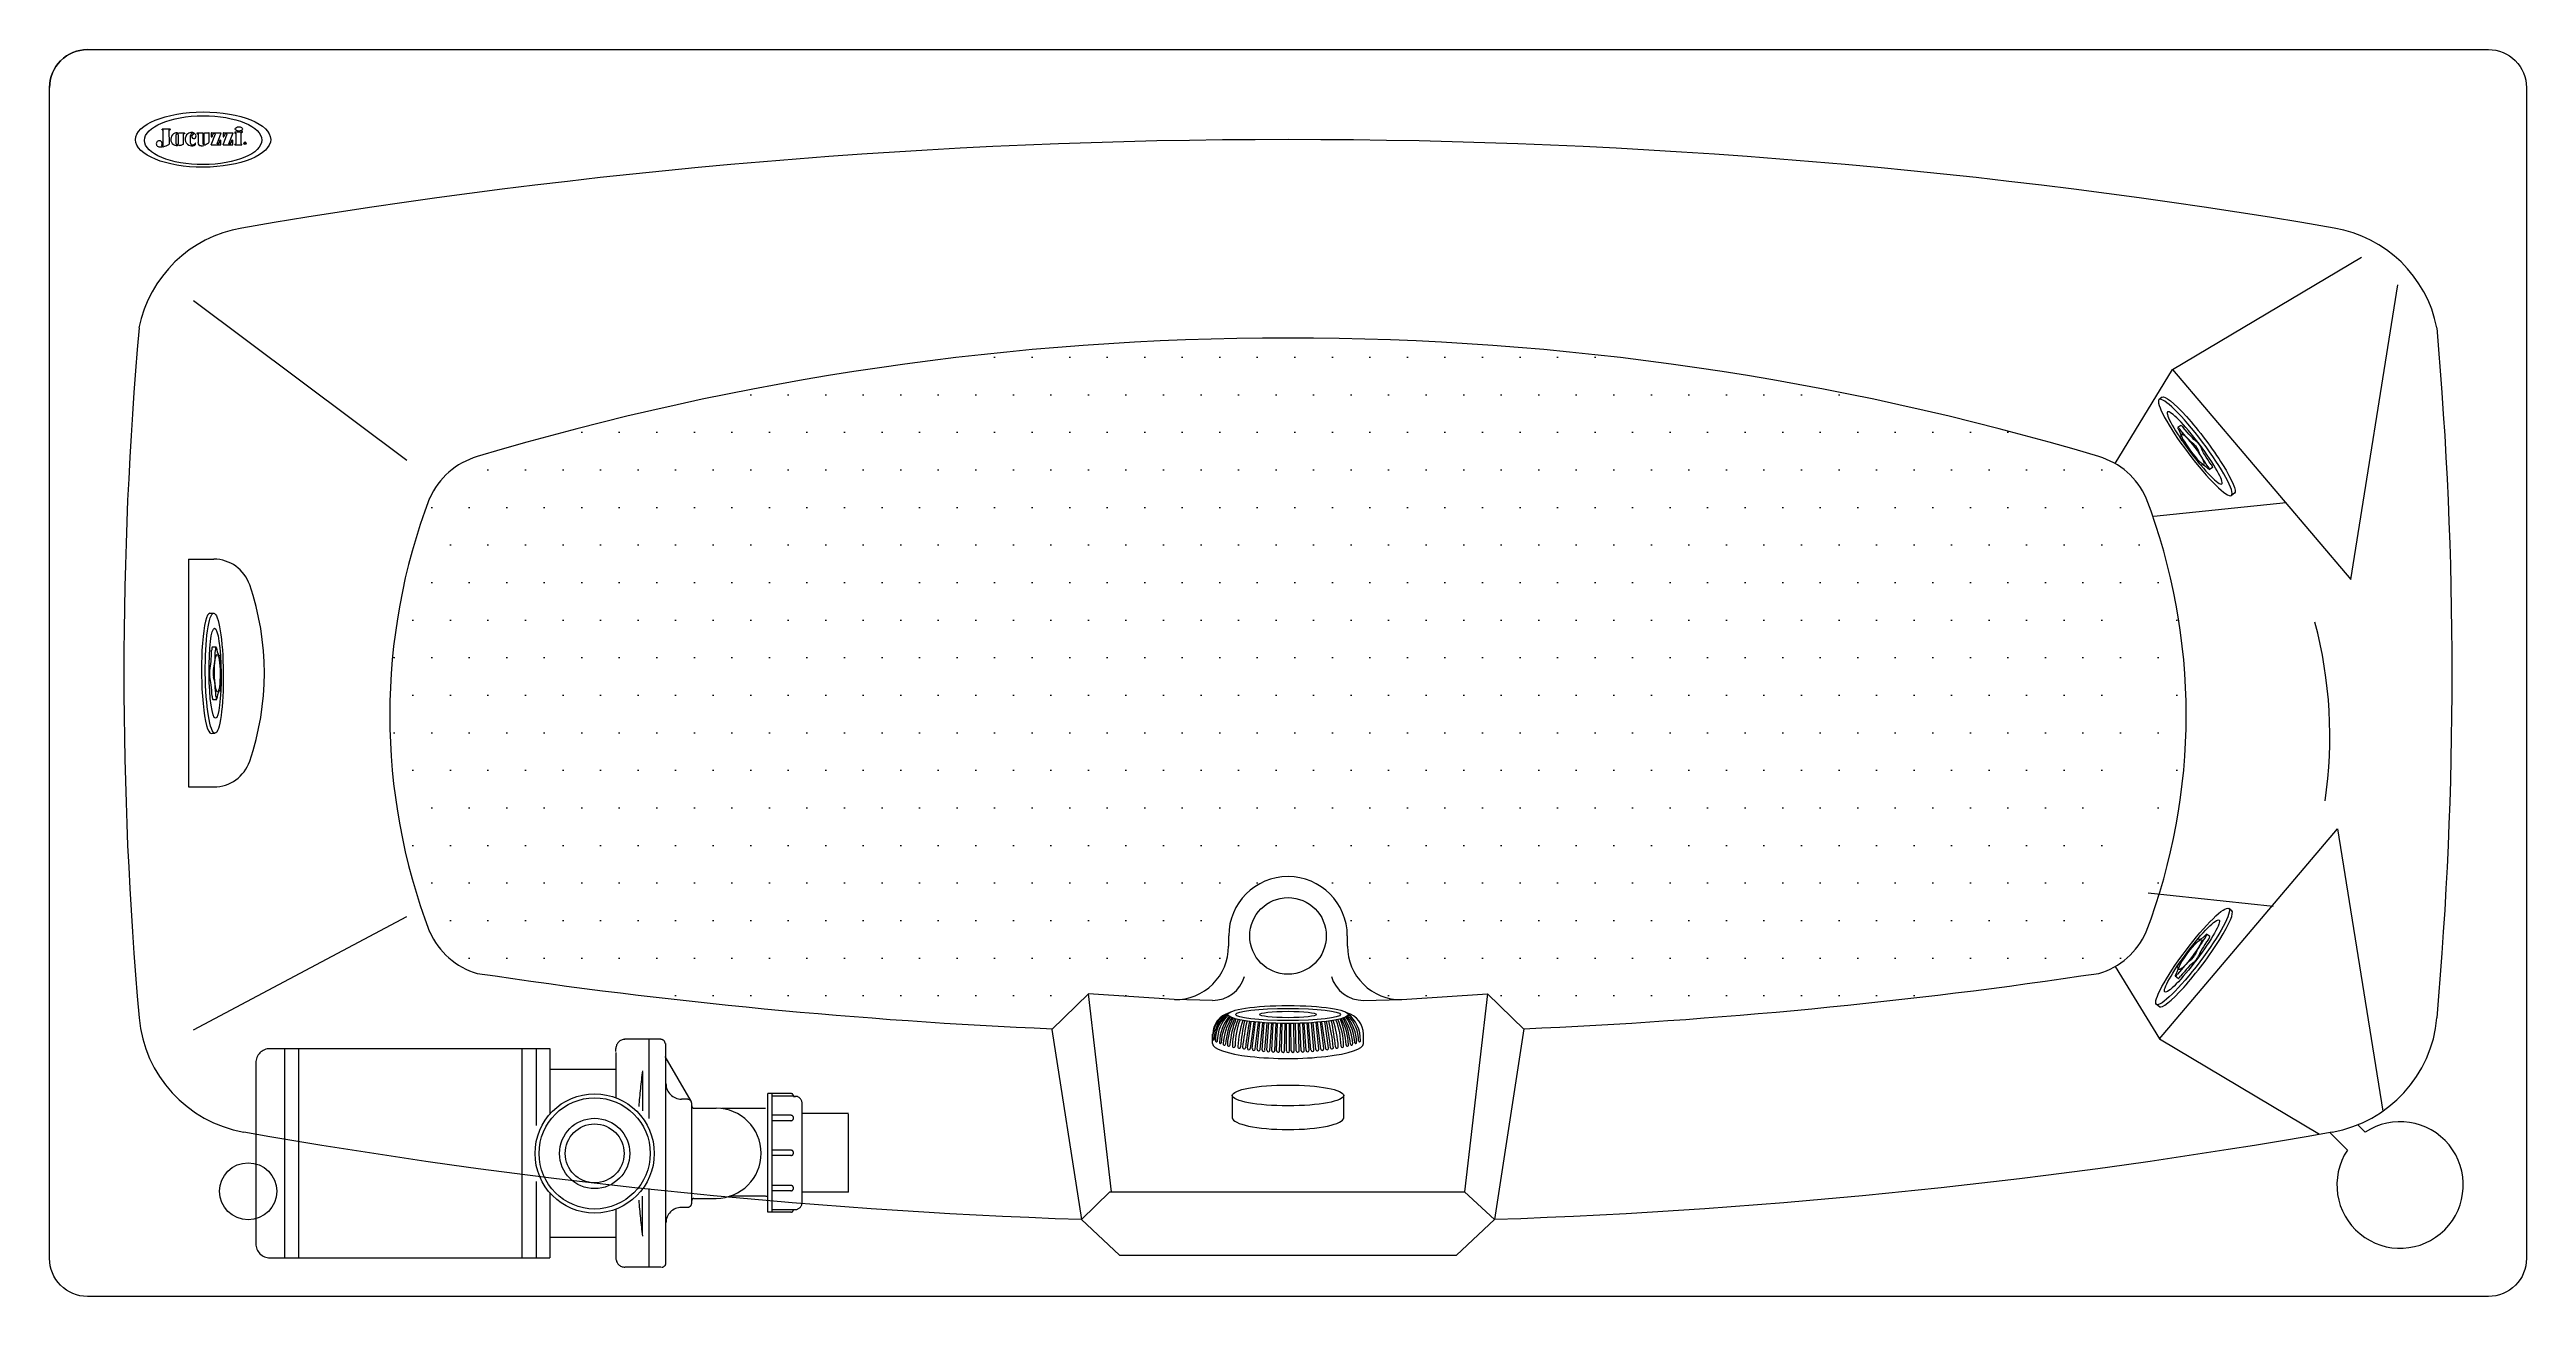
# Model space of a CAD drawing. Header units: millimetres. Extents: x -1258.95 to -1257.3, y 2207.31 to 2208.14.
import ezdxf
from ezdxf.enums import TextEntityAlignment as Align

# ---------------------------------------------------------------- set-up
doc = ezdxf.new("R2010")
doc.units = ezdxf.units.MM
doc.header["$LTSCALE"] = 10
doc.linetypes.add('HIDDEN', pattern=[0.375, 0.25, -0.125])
for name, color, linetype in [('CONTOR05', 7, 'Continuous'), ('jacuzzi', 1, 'Continuous'), ('LCOTA02', 1, 'Continuous')]:
    doc.layers.add(name, color=color, linetype=linetype)
doc.styles.add('ROMANS', font='romans', dxfattribs={"height": 4})

# ---------------------------------------------------------------- blocks, each defined once
blk = doc.blocks.new('A$C1E5B20B9')
at = {"layer": 'LCOTA02'}
for p, q in [((12, 80), (17, 80)), ((14.6, 57.5), (19.6, 57.5)), ((14.6, 22.5), (20, 22.5)), ((12, 0), (17, 0))]:
    blk.add_line(p, q, dxfattribs=at)
for centre, major_axis, start_param, end_param in [((12, 40), (0, 40), 0, 3.141593), ((8.2, 59), (0, 19), 3.648269, 4.519872), ((14.6, 54.8), (0, 2.68), 6.283185, 7.661464), ((13.2, 59), (0, 19), 3.648269, 4.519872), ((19.6, 54.8), (0, 2.68), 5.533225, 7.661464), ((24, 70.7), (0, 19), 2.391632, 3.263235), ((24.8, 49.2), (0, 2.68), 4.276588, 6.404827), ((11.3, 40), (0, 2.68), 0.506677, 2.634916), ((8.2, 21), (0, 19), 4.904906, 5.776509), ((16.3, 40), (0, 2.68), 0.506677, 2.634916), ((13.2, 21), (0, 19), 4.904906, 5.776509), ((30.7, 40), (0, 19), 1.134995, 2.006598), ((14.6, 25.2), (0, 2.68), 1.763314, 3.141593), ((19.6, 25.2), (0, 2.68), 1.763314, 3.891553), ((24, 9.3), (0, 19), 6.161543, 7.033146), ((24.8, 30.8), (0, 2.68), 3.019951, 5.14819)]:
    blk.add_ellipse(centre, major_axis=major_axis, ratio=0.3, start_param=start_param, end_param=end_param, dxfattribs=at)
for centre, major_axis, ratio in [((17, 40), (0, 40), 0.3), ((18, 40), (0, 30), 0.266667), ((21, 40), (0, 12.5), 0.3)]:
    blk.add_ellipse(centre, major_axis=major_axis, ratio=ratio, dxfattribs=at)
blk = doc.blocks.new('A$C00053991')
at = {"layer": 'CONTOR05', "xscale": 0.5, "zscale": 0.5}
blk.add_blockref('A$C1E5B20B9', (0, 0), dxfattribs=at)
blk = doc.blocks.new('A$C691B2982')
at = {"layer": 'CONTOR05', "xscale": 0.1, "yscale": 0.1, "zscale": 0.1}
blk.add_blockref('A$C00053991', (0, 0), dxfattribs=at)
blk = doc.blocks.new('A$C159910E5')
at = {"layer": 'CONTOR05', "rotation": 270}
blk.add_blockref('A$C691B2982', (0, 1.45), dxfattribs=at)
blk = doc.blocks.new('A$C3BF32979')
at = {"layer": 'CONTOR05', "rotation": 314.9999999999977}
blk.add_blockref('A$C159910E5', (-0.4, 5.26), dxfattribs=at)
blk = doc.blocks.new('A$C1203195E')
at = {"layer": 'CONTOR05', "rotation": 135.5818886525813}
blk.add_blockref('A$C3BF32979', (4.89, 4.04), dxfattribs=at)

msp = doc.modelspace()

# ---------------------------------------------------------------- hatches: boundary and pattern name
at = {"layer": 'jacuzzi'}
h = msp.add_hatch(dxfattribs=at)
h.set_pattern_fill('DOTS', color=256, scale=0.4, style=0)
h.set_pattern_definition([(0, (-1260.909377, 2206.413339), (0.0125, 0.025), [0, -0.025])])
edge = h.paths.add_edge_path()
edge.add_arc((-1258.1264, 2206.0633), 1.8878, 73.3741, 106.6259)
edge.add_arc((-1258.6521, 2207.8238), 0.0505, 106.6259, 155.7595)
edge.add_arc((-1258.3193, 2207.7002), 0.4055, 159.1425, 200.8575)
edge.add_arc((-1258.6521, 2207.5765), 0.0505, 204.2405, 253.3741)
edge.add_arc((-1258.1264, 2211.1288), 3.6409, 261.4685, 267.529)
edge.add_line((-1258.2837, 2207.4909), (-1258.2593, 2207.5146))
edge.add_line((-1258.2022, 2207.5107), (-1258.2593, 2207.5146))
edge.add_arc((-1258.2015, 2207.5462), 0.0355, 269.2027, 360)
edge.add_arc((-1258.1264, 2207.5531), 0.0395, 0, 180)
edge.add_arc((-1258.0513, 2207.5462), 0.0355, 180, 270.7973)
edge.add_line((-1258.0506, 2207.5107), (-1257.9935, 2207.5146))
edge.add_line((-1257.9691, 2207.4909), (-1257.9935, 2207.5146))
edge.add_arc((-1258.1264, 2211.1288), 3.6409, 272.471, 278.5315)
edge.add_arc((-1257.9336, 2207.7002), 0.4055, 339.1425, 380.8575)
edge.add_arc((-1257.6007, 2207.5765), 0.0505, 286.6259, 335.7595)
edge.add_arc((-1257.6007, 2207.8238), 0.0505, 24.2405, 73.3741)

# ---------------------------------------------------------------- linework, layer by layer
for p, q in [((-1258.8763, 2208.0898), (-1258.8763, 2208.0901)), ((-1258.8761, 2208.0903), (-1258.8712, 2208.0903)), ((-1258.876, 2208.0897), (-1258.8761, 2208.0897)), ((-1258.8757, 2208.0793), (-1258.8758, 2208.0895)), ((-1258.8712, 2208.0897), (-1258.8719, 2208.0897)), ((-1258.8719, 2208.0897), (-1258.8718, 2208.0801)), ((-1258.871, 2208.0901), (-1258.871, 2208.0899)), ((-1258.8654, 2208.0874), (-1258.8654, 2208.0875)), ((-1258.8652, 2208.0877), (-1258.8616, 2208.0877)), ((-1258.8652, 2208.0798), (-1258.8652, 2208.0793)), ((-1258.8623, 2208.0869), (-1258.8623, 2208.0802)), ((-1258.8616, 2208.0871), (-1258.8621, 2208.0871)), ((-1258.8614, 2208.0875), (-1258.8614, 2208.0872)), ((-1258.8575, 2208.0808), (-1258.8575, 2208.086)), ((-1258.8542, 2208.08), (-1258.8542, 2208.0806)), ((-1258.8531, 2208.0872), (-1258.8531, 2208.0876)), ((-1258.853, 2208.0877), (-1258.8494, 2208.0877)), ((-1258.853, 2208.0871), (-1258.8526, 2208.0871)), ((-1258.8525, 2208.087), (-1258.8525, 2208.0813)), ((-1258.8482, 2208.0877), (-1258.8452, 2208.0877)), ((-1258.8437, 2208.0877), (-1258.8437, 2208.0852)), ((-1258.8437, 2208.0798), (-1258.8409, 2208.0871)), ((-1258.8436, 2208.0878), (-1258.8371, 2208.0878)), ((-1258.8436, 2208.0851), (-1258.8432, 2208.0851)), ((-1258.8436, 2208.0797), (-1258.8374, 2208.0797)), ((-1258.8398, 2208.0803), (-1258.837, 2208.0876)), ((-1258.8378, 2208.0828), (-1258.8374, 2208.0828)), ((-1258.8373, 2208.0797), (-1258.8373, 2208.0828)), ((-1258.8357, 2208.0877), (-1258.8357, 2208.0852)), ((-1258.8357, 2208.0798), (-1258.833, 2208.0871)), ((-1258.8356, 2208.0878), (-1258.8291, 2208.0878)), ((-1258.8356, 2208.0851), (-1258.8353, 2208.0851)), ((-1258.8356, 2208.0797), (-1258.8294, 2208.0797)), ((-1258.8319, 2208.0803), (-1258.8291, 2208.0877)), ((-1258.8298, 2208.0829), (-1258.8294, 2208.0829)), ((-1258.8293, 2208.0797), (-1258.8293, 2208.0828)), ((-1258.8279, 2208.0797), (-1258.8279, 2208.0799)), ((-1258.8278, 2208.0796), (-1258.8234, 2208.0796)), ((-1258.8233, 2208.0797), (-1258.8233, 2208.0799)), ((-1257.5371, 2207.9301), (-1257.4114, 2208.0049)), ((-1257.4184, 2207.7903), (-1257.3871, 2207.9866)), ((-1258.7134, 2207.8696), (-1258.8556, 2207.9759)), ((-1257.5755, 2207.8676), (-1257.5371, 2207.9301)), ((-1257.5371, 2207.9301), (-1257.4184, 2207.7903)), ((-1257.5496, 2207.8325), (-1257.4614, 2207.8417)), ((-1258.8588, 2207.8039), (-1258.8588, 2207.6524)), ((-1258.8588, 2207.8039), (-1258.842, 2207.8039)), ((-1258.8588, 2207.6524), (-1258.842, 2207.6524)), ((-1257.5459, 2207.4846), (-1257.4272, 2207.6244)), ((-1257.4272, 2207.6244), (-1257.3972, 2207.4364)), ((-1257.5534, 2207.5817), (-1257.4702, 2207.573)), ((-1258.8556, 2207.4906), (-1258.7134, 2207.566)), ((-1258.166, 2207.5531), (-1258.166, 2207.5462)), ((-1258.0869, 2207.5531), (-1258.0869, 2207.5462)), ((-1257.5755, 2207.5328), (-1257.5459, 2207.4846)), ((-1258.2837, 2207.4909), (-1258.2593, 2207.5146)), ((-1258.244, 2207.3827), (-1258.2593, 2207.5146)), ((-1258.2022, 2207.5107), (-1258.2593, 2207.5146)), ((-1258.1768, 2207.5102), (-1258.2022, 2207.5107)), ((-1258.0761, 2207.5102), (-1258.0506, 2207.5107)), ((-1258.0506, 2207.5107), (-1257.9935, 2207.5146)), ((-1257.9935, 2207.5146), (-1258.0088, 2207.3827)), ((-1257.9691, 2207.4909), (-1257.9935, 2207.5146)), ((-1258.2837, 2207.4909), (-1258.2639, 2207.3644)), ((-1258.1767, 2207.4815), (-1258.1766, 2207.4876)), ((-1258.1767, 2207.4815), (-1258.1766, 2207.4876)), ((-1258.1534, 2207.4785), (-1258.151, 2207.4961)), ((-1258.1515, 2207.4782), (-1258.149, 2207.4959)), ((-1258.1502, 2207.4781), (-1258.1481, 2207.4958)), ((-1258.1483, 2207.4778), (-1258.1461, 2207.4956)), ((-1258.147, 2207.4777), (-1258.1451, 2207.4955)), ((-1258.145, 2207.4775), (-1258.1431, 2207.4954)), ((-1258.1437, 2207.4773), (-1258.1422, 2207.4953)), ((-1258.1418, 2207.4772), (-1258.1402, 2207.4952)), ((-1258.1405, 2207.4771), (-1258.1392, 2207.4952)), ((-1258.1385, 2207.4769), (-1258.1372, 2207.4951)), ((-1258.1372, 2207.4769), (-1258.1363, 2207.495)), ((-1258.1352, 2207.4767), (-1258.1343, 2207.495)), ((-1258.134, 2207.4767), (-1258.1333, 2207.4949)), ((-1258.132, 2207.4766), (-1258.1313, 2207.4949)), ((-1258.1307, 2207.4766), (-1258.1304, 2207.4949)), ((-1258.1287, 2207.4766), (-1258.1284, 2207.4949)), ((-1258.1274, 2207.4765), (-1258.1274, 2207.4949)), ((-1258.1254, 2207.4765), (-1258.1254, 2207.4949)), ((-1258.1242, 2207.4766), (-1258.1245, 2207.4949)), ((-1258.1222, 2207.4766), (-1258.1225, 2207.4949)), ((-1258.1209, 2207.4766), (-1258.1215, 2207.4949)), ((-1258.1189, 2207.4767), (-1258.1195, 2207.4949)), ((-1258.1176, 2207.4767), (-1258.1186, 2207.495)), ((-1258.1156, 2207.4769), (-1258.1166, 2207.495)), ((-1258.1143, 2207.4769), (-1258.1156, 2207.4951)), ((-1258.1124, 2207.4771), (-1258.1136, 2207.4952)), ((-1258.1111, 2207.4772), (-1258.1127, 2207.4952)), ((-1258.1091, 2207.4773), (-1258.1107, 2207.4953)), ((-1258.1078, 2207.4775), (-1258.1097, 2207.4954)), ((-1258.1059, 2207.4777), (-1258.1077, 2207.4955)), ((-1258.1046, 2207.4778), (-1258.1068, 2207.4956)), ((-1258.1026, 2207.4781), (-1258.1048, 2207.4958)), ((-1258.1013, 2207.4782), (-1258.1038, 2207.4959)), ((-1258.0994, 2207.4785), (-1258.1018, 2207.4961)), ((-1258.0762, 2207.4815), (-1258.0762, 2207.4876)), ((-1257.9694, 2207.4912), (-1257.9889, 2207.3644)), ((-1257.5459, 2207.4846), (-1257.4392, 2207.4211)), ((-1258.1636, 2207.4469), (-1258.1636, 2207.4321)), ((-1258.0893, 2207.4321), (-1258.0893, 2207.4469)), ((-1257.4207, 2207.4105), (-1257.4325, 2207.4223)), ((-1257.4088, 2207.4225), (-1257.4135, 2207.4272)), ((-1258.2639, 2207.3644), (-1258.2452, 2207.3827)), ((-1258.2452, 2207.3827), (-1258.0088, 2207.3827)), ((-1257.9889, 2207.3644), (-1258.0088, 2207.3827)), ((-1258.2639, 2207.3644), (-1258.2387, 2207.3406)), ((-1257.9889, 2207.3644), (-1258.0142, 2207.3406)), ((-1258.2387, 2207.3406), (-1258.0142, 2207.3406))]:
    msp.add_line(p, q, dxfattribs=at)
at = {"layer": 'jacuzzi', "linetype": 'HIDDEN'}
for p, q in [((-1258.8045, 2207.4781), (-1258.6182, 2207.4781)), ((-1258.795, 2207.4781), (-1258.795, 2207.3388)), ((-1258.7855, 2207.4781), (-1258.7855, 2207.3388)), ((-1258.6368, 2207.4781), (-1258.6368, 2207.3388)), ((-1258.6272, 2207.4781), (-1258.6272, 2207.427)), ((-1258.6182, 2207.4781), (-1258.6182, 2207.4403)), ((-1258.6182, 2207.4781), (-1258.6182, 2207.4344)), ((-1258.6182, 2207.476), (-1258.6182, 2207.4403)), ((-1258.6182, 2207.476), (-1258.6182, 2207.4403)), ((-1258.5741, 2207.4761), (-1258.5741, 2207.4782)), ((-1258.5741, 2207.4761), (-1258.5741, 2207.4782)), ((-1258.5442, 2207.4843), (-1258.5683, 2207.4843)), ((-1258.5519, 2207.4316), (-1258.5519, 2207.4843)), ((-1258.524, 2207.443), (-1258.5413, 2207.4729)), ((-1258.5409, 2207.3354), (-1258.5409, 2207.4814)), ((-1258.8141, 2207.4685), (-1258.8141, 2207.3483)), ((-1258.6182, 2207.4643), (-1258.5741, 2207.4643)), ((-1258.5564, 2207.4623), (-1258.5564, 2207.4367)), ((-1258.5265, 2207.4444), (-1258.5304, 2207.4444)), ((-1258.5236, 2207.3753), (-1258.5236, 2207.4415)), ((-1258.5222, 2207.4385), (-1258.5074, 2207.4385)), ((-1258.4745, 2207.4382), (-1258.5037, 2207.4382)), ((-1258.473, 2207.3692), (-1258.473, 2207.4482)), ((-1258.47, 2207.3692), (-1258.47, 2207.4482)), ((-1258.4558, 2207.4464), (-1258.47, 2207.4464)), ((-1258.4558, 2207.4464), (-1258.4546, 2207.4464)), ((-1258.4558, 2207.4463), (-1258.4546, 2207.4463)), ((-1258.4501, 2207.3755), (-1258.4501, 2207.4418)), ((-1258.4501, 2207.3755), (-1258.4501, 2207.4418)), ((-1258.4191, 2207.4349), (-1258.4501, 2207.4349)), ((-1258.4191, 2207.4307), (-1258.4191, 2207.4344)), ((-1258.4191, 2207.3825), (-1258.4191, 2207.4344)), ((-1258.4191, 2207.427), (-1258.4191, 2207.4307)), ((-1258.4191, 2207.3825), (-1258.4191, 2207.4307)), ((-1258.6272, 2207.3897), (-1258.6272, 2207.3388)), ((-1258.6182, 2207.3823), (-1258.6182, 2207.3388)), ((-1258.5564, 2207.3543), (-1258.5564, 2207.3799)), ((-1258.5519, 2207.3326), (-1258.5519, 2207.385)), ((-1258.5265, 2207.3724), (-1258.5309, 2207.3724)), ((-1258.5222, 2207.3784), (-1258.5074, 2207.3784)), ((-1258.4745, 2207.3798), (-1258.4982, 2207.3798)), ((-1258.4737, 2207.3797), (-1258.4742, 2207.3797)), ((-1258.47, 2207.371), (-1258.4546, 2207.371)), ((-1258.4191, 2207.3825), (-1258.4501, 2207.3825)), ((-1258.4191, 2207.3825), (-1258.4501, 2207.3825)), ((-1258.8045, 2207.3388), (-1258.6182, 2207.3388)), ((-1258.6182, 2207.3523), (-1258.6182, 2207.3388)), ((-1258.5741, 2207.3523), (-1258.6182, 2207.3523)), ((-1258.5741, 2207.3407), (-1258.5741, 2207.3386)), ((-1258.5741, 2207.3407), (-1258.5741, 2207.3386)), ((-1258.5513, 2207.3326), (-1258.5681, 2207.3326)), ((-1258.5513, 2207.3326), (-1258.5681, 2207.3326)), ((-1258.5442, 2207.3326), (-1258.5527, 2207.3326))]:
    msp.add_line(p, q, dxfattribs=at)
at = {"layer": 'jacuzzi', "color": 3}
msp.add_lwpolyline([(-1258.9262, 2208.1431, 0.414214), (-1258.9514, 2208.1179, -0.414214), (-1258.9262, 2208.1431), (-1257.3267, 2208.1431, -0.414214), (-1257.3014, 2208.1179), (-1257.3014, 2207.3384, -0.414214), (-1257.3267, 2207.3131), (-1258.9262, 2207.3131, -0.414214), (-1258.9514, 2207.3384), (-1258.9514, 2208.1179)], format="xyb", dxfattribs=at)
at = {"layer": 'jacuzzi'}
msp.add_lwpolyline([(-1258.8654, 2208.0809), (-1258.8654, 2208.086, 1), (-1258.8673, 2208.086), (-1258.8673, 2208.0809, 1)], format="xyb", close=True, dxfattribs=at)
for points in [[(-1258.8493, 2208.0876), (-1258.8493, 2208.0805, 0.135484), (-1258.8493, 2208.0804, 0.597309), (-1258.8483, 2208.0804, 0.11277), (-1258.8483, 2208.0805), (-1258.8483, 2208.0876)], [(-1258.8486, 2208.0794, 0.062974), (-1258.8455, 2208.081, 0.257829), (-1258.8451, 2208.0817), (-1258.8451, 2208.0876)], [(-1258.8243, 2208.0881), (-1258.8278, 2208.0881, 0.414214), (-1258.8279, 2208.088), (-1258.8279, 2208.0876, 0.414214), (-1258.8278, 2208.0875), (-1258.8275, 2208.0875, -0.414214), (-1258.8274, 2208.0874), (-1258.8274, 2208.0804)], [(-1258.8238, 2208.0804), (-1258.8238, 2208.0875, -0.309408), (-1258.8237, 2208.0877, 0.090701), (-1258.8228, 2208.0882, 0.365017), (-1258.8228, 2208.0883), (-1258.8229, 2208.0885, 0.451807), (-1258.8232, 2208.0885, -0.178007), (-1258.8244, 2208.0881)]]:
    msp.add_lwpolyline(points, format="xyb", dxfattribs=at)
at = {"layer": 'jacuzzi', "linetype": 'HIDDEN'}
for points in [[(-1258.5741, 2207.4754), (-1258.5741, 2207.4454)], [(-1258.4576, 2207.4482), (-1258.473, 2207.4482)], [(-1258.4576, 2207.4337), (-1258.47, 2207.4337)], [(-1258.4576, 2207.4301), (-1258.47, 2207.4301)], [(-1258.4576, 2207.4105), (-1258.47, 2207.4105)], [(-1258.4576, 2207.4069), (-1258.47, 2207.4069)], [(-1258.4576, 2207.387), (-1258.47, 2207.387)], [(-1258.5741, 2207.3713), (-1258.5741, 2207.3474), (-1258.5741, 2207.3407)], [(-1258.4576, 2207.3834), (-1258.47, 2207.3834)], [(-1258.4576, 2207.3692), (-1258.473, 2207.3692)], [(-1258.5741, 2207.3523), (-1258.5741, 2207.3474), (-1258.5741, 2207.3407)]]:
    msp.add_lwpolyline(points, dxfattribs=at)
at = {"layer": 'jacuzzi'}
for centre, radius in [((-1258.8212, 2208.0808), 0.000795), ((-1258.1264, 2207.5531), 0.0255), ((-1258.8191, 2207.3831), 0.019)]:
    msp.add_circle(centre, radius, dxfattribs=at)
at = {"layer": 'jacuzzi', "linetype": 'HIDDEN'}
for radius in [0.0397, 0.037, 0.0234, 0.0196]:
    msp.add_circle((-1258.5883, 2207.4083), radius, dxfattribs=at)
at = {"layer": 'jacuzzi'}
for centre, radius, start, end in [((-1258.8782, 2208.0804), 0.00211, 123.1177, 234.9462), ((-1258.8783, 2208.0806), 0.00184, 329.5256, 123.375), ((-1258.8764, 2208.0795), 0.000455, 149.5256, 195.9125), ((-1258.8761, 2208.0901), 0.000183, 90.1374, 180.1374), ((-1258.8761, 2208.0898), 0.000183, 180.1374, 270.1374), ((-1258.876, 2208.0895), 0.000183, 0.1374, 90.1374), ((-1258.8812, 2208.0981), 0.0204, 285.6978, 296.9818), ((-1258.872, 2208.0801), 0.000183, 298.9605, 0.1374), ((-1258.8712, 2208.0901), 0.000183, 0.1374, 90.1374), ((-1258.8712, 2208.0899), 0.000183, 270.1374, 0.1374), ((-1258.8662, 2208.0834), 0.00441, 126.4407, 231.623), ((-1258.8669, 2208.0823), 0.00305, 228.5372, 304.3679), ((-1258.8669, 2208.0849), 0.0028, 60.0604, 132.4135), ((-1258.8655, 2208.0874), 0.0000913, 231.5927, 0.1374), ((-1258.8652, 2208.0875), 0.000183, 90.1374, 180.1374), ((-1258.866, 2208.0867), 0.00749, 276.4234, 300.2236), ((-1258.8621, 2208.0869), 0.000183, 90.1374, 180.1374), ((-1258.8616, 2208.0875), 0.000183, 0.1374, 90.1374), ((-1258.8616, 2208.0872), 0.000183, 270.1374, 0.1374), ((-1258.8566, 2208.0835), 0.00446, 127.2687, 242.4045), ((-1258.8567, 2208.084), 0.00398, 88.737, 129.0901), ((-1258.8566, 2208.0833), 0.00427, 241.8197, 289.4806), ((-1258.8555, 2208.0859), 0.00197, 150.5747, 179.1498), ((-1258.8566, 2208.0807), 0.000927, 174.1917, 252.6762), ((-1258.8563, 2208.0863), 0.00116, 97.2494, 147.38), ((-1258.8563, 2208.0824), 0.00266, 258.7146, 294.357), ((-1258.8554, 2208.0852), 0.00138, 110.4207, 290.8717), ((-1258.8568, 2208.0848), 0.00316, 29.6646, 87.6392), ((-1258.8563, 2208.0865), 0.000975, 50.9183, 96.4788), ((-1258.856, 2208.0869), 0.000419, 289.1669, 44.2246), ((-1258.8562, 2208.0819), 0.00219, 295.4077, 324.9958), ((-1258.8572, 2208.0835), 0.00467, 295.1404, 309.0463), ((-1258.8556, 2208.0856), 0.00178, 294.5309, 26.0445), ((-1258.8543, 2208.0806), 0.000114, 0.1374, 144.9958), ((-1258.8543, 2208.08), 0.000114, 309.2685, 0.1374), ((-1258.853, 2208.0876), 0.0000913, 90.1374, 180.1374), ((-1258.853, 2208.0872), 0.0000913, 180.1374, 270.1374), ((-1258.8526, 2208.087), 0.0000913, 0.1374, 90.1374), ((-1258.8504, 2208.0813), 0.00214, 180.1374, 268.0606), ((-1258.8494, 2208.0876), 0.0000913, 0.1374, 90.1374), ((-1258.8482, 2208.0876), 0.0000913, 90.1374, 180.1374), ((-1258.8452, 2208.0876), 0.0000913, 0.1374, 90.1374), ((-1258.8436, 2208.0877), 0.0000913, 90.1374, 180.1374), ((-1258.8436, 2208.0852), 0.0000913, 180.1374, 270.1374), ((-1258.8436, 2208.0798), 0.000114, 159.0669, 270.1374), ((-1258.8432, 2208.0852), 0.0000913, 270.1374, 355.1962), ((-1258.8406, 2208.085), 0.00256, 130.2947, 175.1962), ((-1258.8412, 2208.0857), 0.0016, 80.4748, 129.1422), ((-1258.841, 2208.0872), 0.000114, 339.0669, 80.4748), ((-1258.8397, 2208.0802), 0.000114, 159.0669, 274.2117), ((-1258.8399, 2208.0826), 0.00243, 274.2117, 281.3592), ((-1258.8405, 2208.0825), 0.00262, 294.9649, 3.9146), ((-1258.8378, 2208.0827), 0.000114, 90.1374, 183.9146), ((-1258.8374, 2208.0828), 0.0000913, 0.1374, 90.1374), ((-1258.8374, 2208.0798), 0.0000913, 270.1374, 0.1374), ((-1258.8371, 2208.0877), 0.0000913, 339.0669, 90.1374), ((-1258.8356, 2208.0877), 0.0000913, 90.1374, 180.1374), ((-1258.8356, 2208.0852), 0.0000913, 180.1374, 270.1374), ((-1258.8356, 2208.0798), 0.000114, 159.0669, 270.1374), ((-1258.8353, 2208.0852), 0.0000913, 270.1374, 355.1962), ((-1258.8327, 2208.085), 0.00256, 130.2947, 175.1962), ((-1258.8333, 2208.0857), 0.0016, 80.4748, 129.1422), ((-1258.8331, 2208.0872), 0.000114, 339.0669, 80.4748), ((-1258.8318, 2208.0803), 0.000114, 159.0669, 274.2117), ((-1258.8319, 2208.0826), 0.00243, 274.2117, 281.3592), ((-1258.8326, 2208.0826), 0.00262, 294.9649, 3.9146), ((-1258.8298, 2208.0827), 0.000114, 90.1374, 183.9146), ((-1258.8294, 2208.0828), 0.0000913, 0.1374, 90.1374), ((-1258.8294, 2208.0798), 0.0000913, 270.1374, 0.1374), ((-1258.8291, 2208.0877), 0.0000913, 339.0669, 90.1374), ((-1258.8278, 2208.0799), 0.0000913, 82.3097, 180.1374), ((-1258.8278, 2208.0797), 0.0000913, 180.1374, 270.1374), ((-1258.8277, 2208.0804), 0.000365, 262.3097, 0.1374), ((-1258.8235, 2208.0804), 0.000365, 180.1374, 273.7485), ((-1258.1264, 2203.927), 4.1562, 80.346, 99.654), ((-1258.8234, 2208.0799), 0.0000913, 0.1374, 93.7485), ((-1258.8234, 2208.0797), 0.0000913, 270.1374, 0.1374), ((-1258.8784, 2208.0802), 0.00182, 234.9462, 260.3128), ((-1258.8775, 2208.0852), 0.00692, 260.3128, 285.5557), ((-1258.8762, 2208.0795), 0.000664, 195.9125, 246.2656), ((-1258.8762, 2208.0793), 0.000455, 246.2656, 297.3403), ((-1258.8763, 2208.0795), 0.000605, 297.3403, 316.6663), ((-1258.8763, 2208.0794), 0.000567, 320.3573, 351.2817), ((-1258.85, 2208.0833), 0.00421, 264.2109, 289.9875), ((-1258.8093, 2207.9413), 0.0842, 99.654, 168.6311), ((-1257.4436, 2207.9413), 0.0842, 11.3689, 80.346), ((-1256.2879, 2207.7282), 2.614, 174.96, 185.04), ((-1258.1264, 2206.0633), 1.8878, 73.3741, 106.6259), ((-1259.9649, 2207.7282), 2.614, 354.96, 5.04), ((-1258.6521, 2207.8238), 0.0505, 106.6259, 155.7595), ((-1257.6007, 2207.8238), 0.0505, 24.2405, 73.3741), ((-1258.3193, 2207.7002), 0.4055, 159.1425, 200.8575), ((-1257.9336, 2207.7002), 0.4055, 339.1425, 20.8575), ((-1258.842, 2207.7786), 0.0253, 18.9246, 90), ((-1258.9893, 2207.7281), 0.181, 341.0754, 18.9246), ((-1257.7257, 2207.6863), 0.2933, 351.5085, 14.9644), ((-1258.842, 2207.6776), 0.0253, 270, 341.0754), ((-1258.1264, 2207.5531), 0.0395, 0, 180), ((-1258.6521, 2207.5765), 0.0505, 204.2405, 253.3741), ((-1257.6007, 2207.5765), 0.0505, 286.6259, 335.7595), ((-1258.2015, 2207.5462), 0.0355, 269.2027, 0), ((-1258.0513, 2207.5462), 0.0355, 180, 270.7973), ((-1258.1264, 2211.1288), 3.6409, 261.4685, 267.529), ((-1258.1765, 2207.5322), 0.022, 269.2027, 343.9782), ((-1258.0764, 2207.5322), 0.022, 196.0218, 270.7973), ((-1258.1264, 2211.1288), 3.6409, 272.471, 278.5315), ((-1258.8074, 2207.506), 0.0847, 185.04, 260.0618), ((-1258.1616, 2207.4875), 0.015, 105.4909, 179.5), ((-1258.1599, 2207.4864), 0.0165, 113.122, 187.4137), ((-1258.1574, 2207.4855), 0.0181, 119.4273, 183.9522), ((-1258.1529, 2207.4841), 0.0218, 127.8314, 181.6456), ((-1258.1492, 2207.4832), 0.0243, 134.3309, 180.2321), ((-1258.1433, 2207.4814), 0.0288, 140.6805, 178.3252), ((-1258.1378, 2207.4802), 0.0332, 145.1075, 176.9796), ((-1258.1326, 2207.4788), 0.0371, 147.5492, 176.0418), ((-1258.121, 2207.4772), 0.0472, 153.2328, 175.4084), ((-1258.1242, 2207.4782), 0.0427, 152.3198, 176.6528), ((-1258.1071, 2207.4766), 0.0581, 158.528, 176.0922), ((-1258.1194, 2207.4797), 0.044, 156.1373, 179.444), ((-1258.1143, 2207.4797), 0.0474, 158.2863, 179.644), ((-1258.0856, 2207.4742), 0.0745, 162.2851, 175.8848), ((-1258.0476, 2207.4713), 0.1107, 166.75, 175.9055), ((-1258.0119, 2207.4635), 0.1456, 166.9086, 173.8716), ((-1257.6983, 2207.418), 0.4605, 170.2208, 172.4284), ((-1258.5545, 2207.418), 0.4605, 7.5716, 9.7791), ((-1258.241, 2207.4635), 0.1456, 6.1284, 13.0908), ((-1258.2053, 2207.4713), 0.1107, 4.0945, 13.2492), ((-1258.1672, 2207.4742), 0.0745, 4.1152, 17.7136), ((-1258.1385, 2207.4797), 0.0474, 0.356, 21.7114), ((-1258.1334, 2207.4797), 0.044, 0.556, 23.8599), ((-1258.1457, 2207.4766), 0.0581, 3.9078, 21.4695), ((-1258.1287, 2207.4782), 0.0427, 3.3472, 27.6765), ((-1258.1318, 2207.4772), 0.0472, 4.5916, 26.7633), ((-1258.1203, 2207.4788), 0.0371, 3.9582, 32.4452), ((-1258.1151, 2207.4802), 0.0332, 3.0204, 34.8844), ((-1258.0912, 2207.4875), 0.015, 0.5, 74.4472), ((-1258.1095, 2207.4814), 0.0288, 1.6748, 39.1263), ((-1258.1, 2207.4841), 0.0218, 358.3544, 52.1082), ((-1258.1037, 2207.4832), 0.0243, 359.7679, 45.0739), ((-1257.4454, 2207.506), 0.0847, 279.9382, 354.96), ((-1258.1759, 2207.4843), 0.000437, 185.1947, 359.2796), ((-1258.1741, 2207.4832), 0.000615, 158.3204, 352.6804), ((-1258.1715, 2207.4821), 0.000615, 158.3204, 352.6804), ((-1258.1688, 2207.4811), 0.000777, 163.1915, 347.3605), ((-1258.1659, 2207.4805), 0.000853, 167.1949, 0.3983), ((-1258.1625, 2207.4798), 0.000886, 160.0987, 10.7386), ((-1258.1589, 2207.4793), 0.000957, 166.4345, 352.6285), ((-1258.1557, 2207.4788), 0.000962, 167.9164, 353.337), ((-1258.1525, 2207.4783), 0.000966, 169.3777, 354.0441), ((-1258.1492, 2207.4779), 0.000971, 170.818, 354.7502), ((-1258.146, 2207.4775), 0.000976, 172.2368, 355.4561), ((-1258.1427, 2207.4772), 0.00098, 173.6339, 356.1623), ((-1258.1395, 2207.477), 0.000985, 175.009, 356.8693), ((-1258.1362, 2207.4768), 0.00099, 176.3618, 357.5776), ((-1258.133, 2207.4767), 0.000995, 177.6922, 358.2877), ((-1258.1297, 2207.4766), 0.001, 179, 359), ((-1258.1264, 2207.4765), 0.001, 180, 0), ((-1258.1232, 2207.4766), 0.001, 181, 1), ((-1258.1199, 2207.4767), 0.000995, 181.7123, 2.3078), ((-1258.1166, 2207.4768), 0.00099, 182.4224, 3.6382), ((-1258.1134, 2207.477), 0.000985, 183.1307, 4.991), ((-1258.1101, 2207.4772), 0.00098, 183.8377, 6.3661), ((-1258.1069, 2207.4775), 0.000976, 184.5439, 7.7632), ((-1258.1036, 2207.4779), 0.000971, 185.2498, 9.182), ((-1258.1004, 2207.4783), 0.000966, 185.9559, 10.6223), ((-1258.0971, 2207.4788), 0.000962, 186.663, 12.0836), ((-1258.0939, 2207.4793), 0.000957, 187.3715, 13.5655), ((-1258.0903, 2207.4798), 0.000886, 169.2614, 19.9013), ((-1258.0869, 2207.4805), 0.000853, 179.6017, 12.8051), ((-1258.0841, 2207.4811), 0.000777, 192.6395, 16.8085), ((-1258.0813, 2207.4821), 0.000615, 187.3196, 21.6796), ((-1258.0787, 2207.4832), 0.000615, 187.3196, 21.6796), ((-1258.1264, 2211.3928), 4.0307, 260.0618, 268.0451), ((-1258.1264, 2211.3928), 4.0307, 271.9549, 279.9382), ((-1257.3856, 2207.3873), 0.0421, 146.537, 123.463)]:
    msp.add_arc(centre, radius, start, end, dxfattribs=at)
at = {"layer": 'jacuzzi', "linetype": 'HIDDEN'}
for centre, radius, start, end in [((-1258.8045, 2207.4685), 0.00954, 90, 180), ((-1258.5681, 2207.4782), 0.00601, 90, 180), ((-1258.5681, 2207.4782), 0.00601, 90, 180), ((-1258.5442, 2207.4814), 0.00286, 0, 90), ((-1258.1422, 2207.4079), 0.4179, 172.3703, 175.6636), ((-1258.5304, 2207.4548), 0.0104, 180, 270), ((-1258.5265, 2207.4415), 0.00286, 0, 90), ((-1258.5222, 2207.4399), 0.00145, 180, 270), ((-1258.5074, 2207.4084), 0.03, 270, 90), ((-1258.4576, 2207.4464), 0.0018, 0, 90), ((-1258.4546, 2207.4418), 0.0045, 0, 90), ((-1258.4576, 2207.4319), 0.0018, 270, 90), ((-1258.4576, 2207.4087), 0.0018, 270, 90), ((-1258.4576, 2207.3852), 0.0018, 270, 90), ((-1258.1422, 2207.4088), 0.4179, 184.3364, 187.6297), ((-1258.5304, 2207.362), 0.0104, 90, 180), ((-1258.5265, 2207.3753), 0.00286, 270, 0), ((-1258.5222, 2207.3769), 0.00145, 90, 180), ((-1258.4737, 2207.379), 0.000743, 14.8583, 90), ((-1258.4576, 2207.371), 0.0018, 270, 0), ((-1258.4546, 2207.3755), 0.0045, 270, 0), ((-1258.8045, 2207.3483), 0.00954, 180, 270), ((-1258.5681, 2207.3386), 0.00601, 180, 270), ((-1258.5681, 2207.3386), 0.00601, 180, 270), ((-1258.5437, 2207.3354), 0.00286, 270, 0)]:
    msp.add_arc(centre, radius, start, end, dxfattribs=at)
at = {"layer": 'jacuzzi'}
for centre, major_axis, ratio, start_param, end_param in [((-1258.8491, 2208.0832), (0.045, 0.0001), 0.408776, 3.141593, 9.424778), ((-1258.8491, 2208.0828), (0.0391, 0.0001), 0.415223, 3.141593, 9.424778), ((-1258.8253, 2208.0903), (0.00235, 0.00001), 0.621803, 3.141593, 9.424778), ((-1258.1264, 2207.4815), (-0.0503, 0), 0.198307, 6.281174, 9.428239), ((-1258.1264, 2207.4321), (0.0371, 0), 0.213184, 3.141593, 6.283185)]:
    msp.add_ellipse(centre, major_axis=major_axis, ratio=ratio, start_param=start_param, end_param=end_param, dxfattribs=at)
for centre, major_axis, ratio in [((-1258.1264, 2207.5008), (-0.04, 0), 0.1484), ((-1258.1264, 2207.5008), (-0.0349, 0), 0.114375), ((-1258.1264, 2207.5008), (-0.0189, 0), 0.112344), ((-1258.1264, 2207.4469), (-0.0371, 0), 0.186255)]:
    msp.add_ellipse(centre, major_axis=major_axis, ratio=ratio, dxfattribs=at)

# ---------------------------------------------------------------- block references
at = {"layer": 'jacuzzi', "extrusion": (0, 0, -1), "xscale": 0.009999999999923116, "yscale": 0.01000000000021828, "zscale": -0.00999999999999901, "rotation": 322.4063034757256}
msp.add_blockref('A$C1203195E', (1257.4909, 2207.8518), dxfattribs=at)
at = {"layer": 'jacuzzi', "xscale": 0.01000000000021828, "yscale": 0.01000000000021828, "zscale": 0.01000000000010459}
msp.add_blockref('A$C1203195E', (-1258.8502, 2207.688), dxfattribs=at)
at = {"layer": 'jacuzzi', "xscale": 0.01000000000010328, "yscale": 0.009999999999923116, "zscale": 0.0100000000000707, "rotation": 142.4063034765203}
msp.add_blockref('A$C1203195E', (-1257.4927, 2207.5659), dxfattribs=at)

# ---------------------------------------------------------------- texts
at = {"layer": 'jacuzzi', "style": 'ROMANS'}
msp.add_text('R', height=0.000796, rotation=0.1374, dxfattribs=at).set_placement((-1258.8212, 2208.0808), align=Align.MIDDLE_CENTER)

doc.saveas('drawing.dxf')
